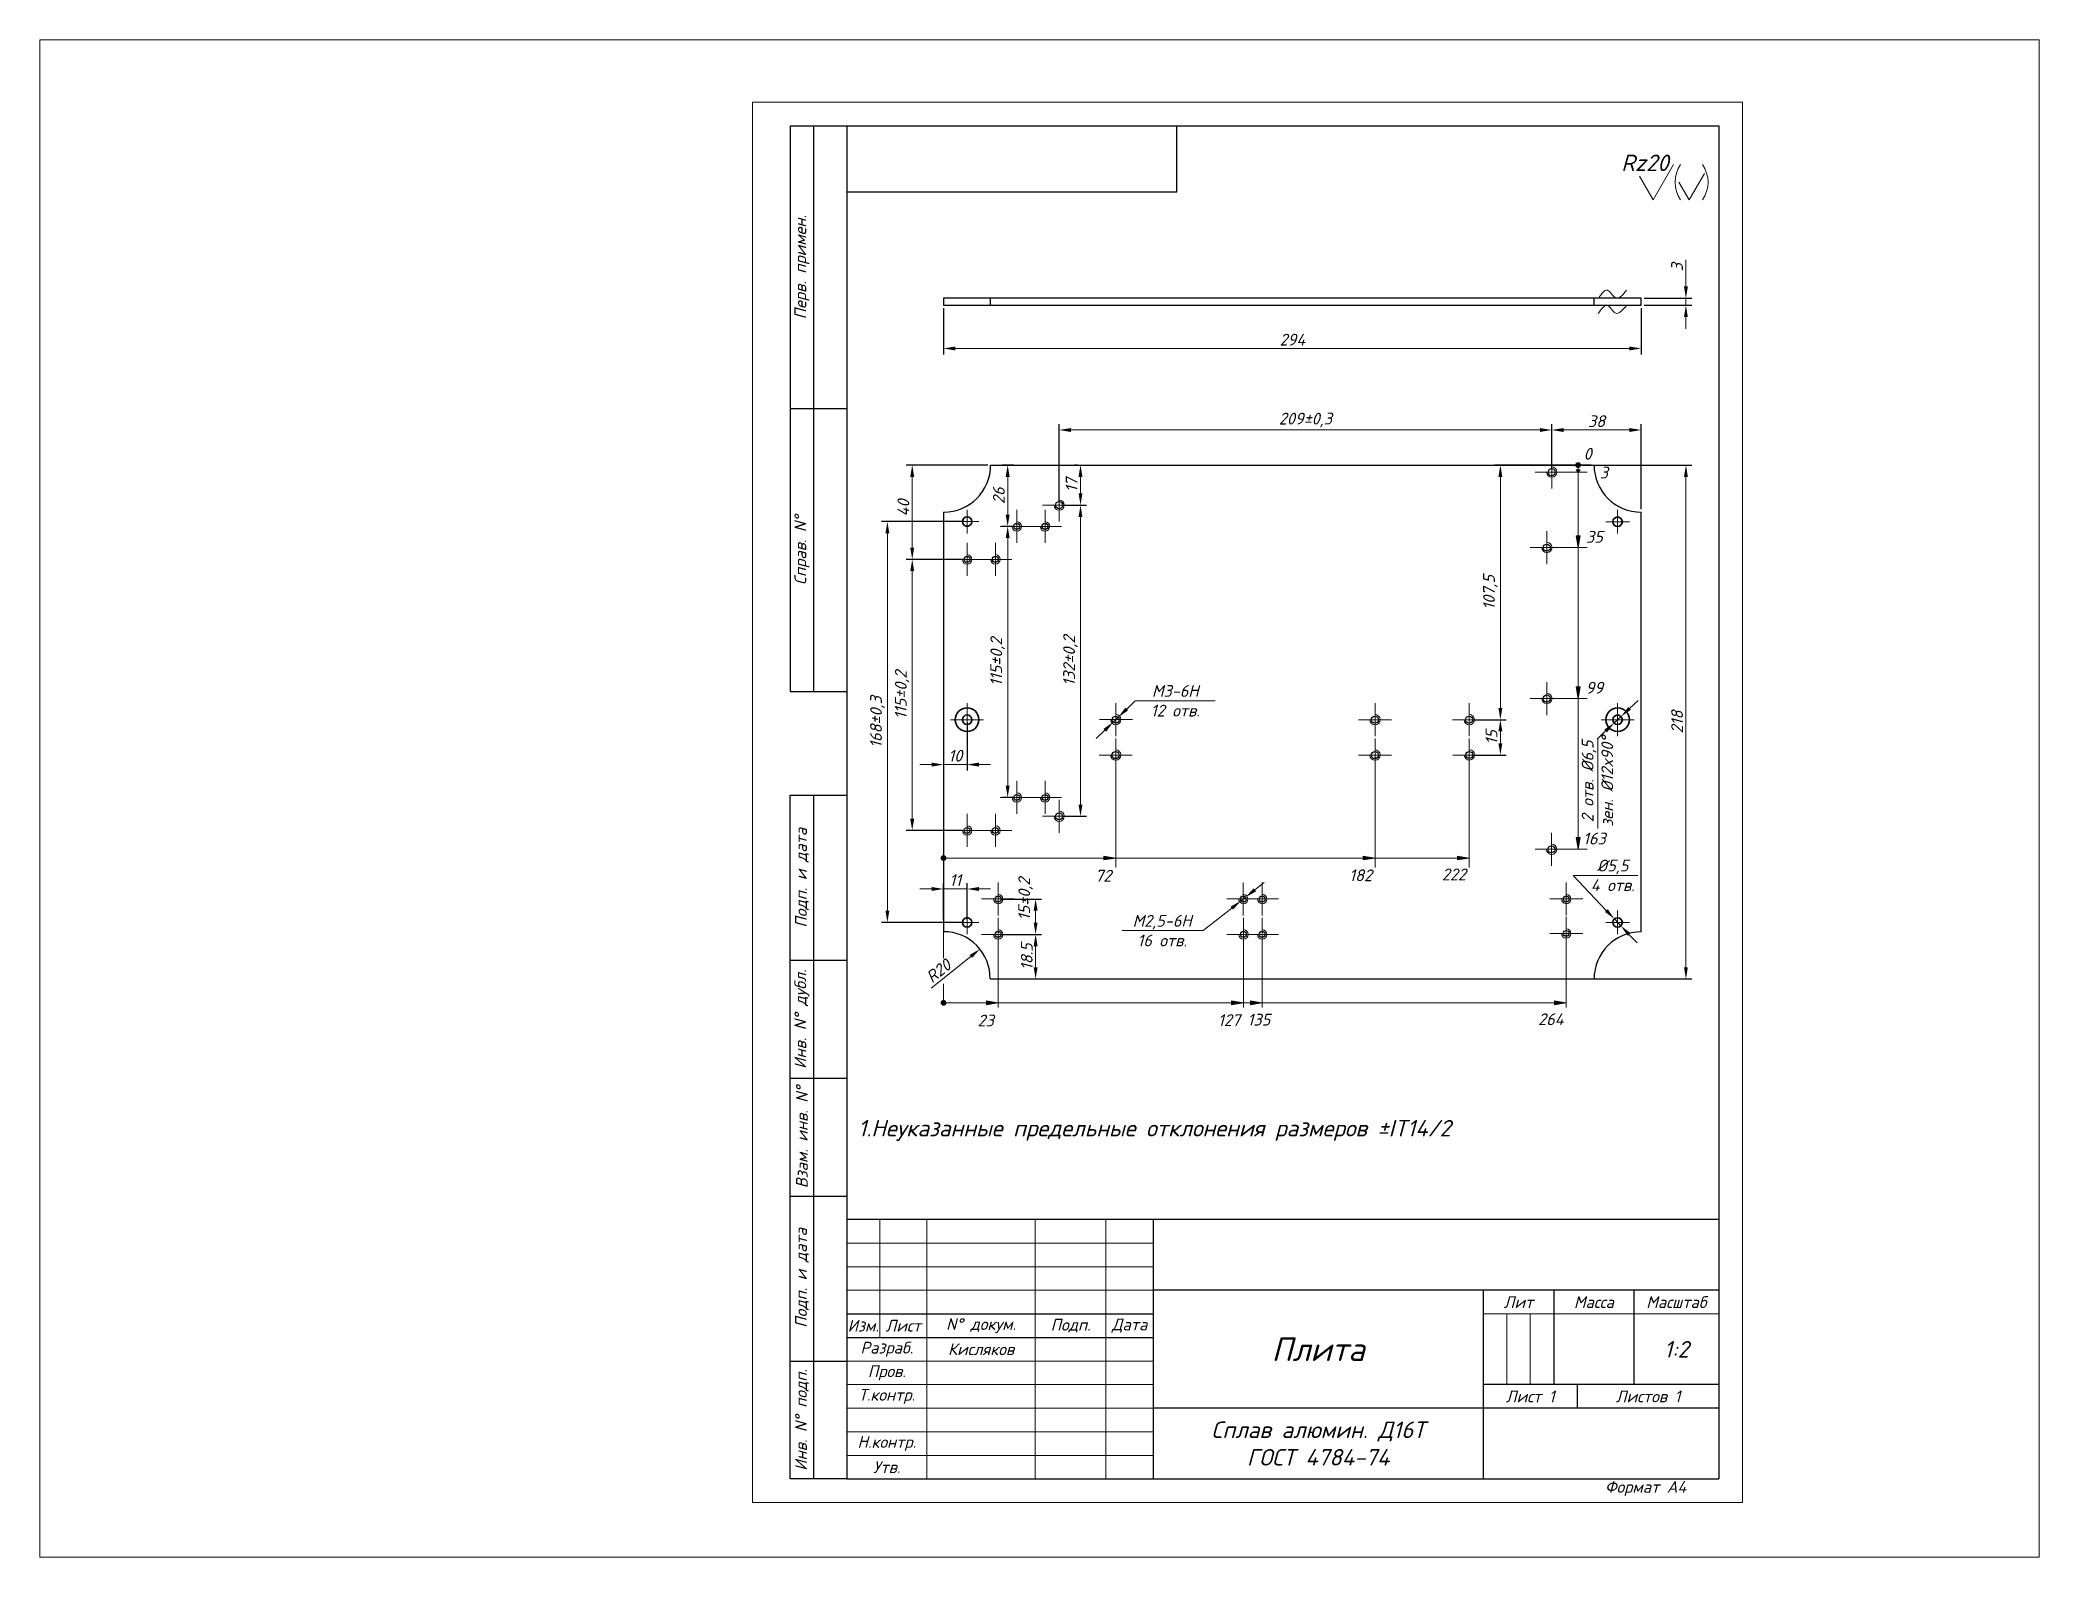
# Paper-space layout 'Layout2' of a CAD drawing. Header units: millimetres. Extents: x 26 to 231, y 20 to 176.
# The model-space entities are those that its viewports show. They can reach past a viewport. Long polylines and large blocks are cut down to what shows.
import ezdxf

# ---------------------------------------------------------------- set-up
doc = ezdxf.new("R2010")
doc.units = ezdxf.units.MM
doc.linetypes.add('CENTER2', pattern=[28.575, 19.05, -3.175, 3.175, -3.175])
doc.linetypes.add('DASHDOT2', pattern=[12.7, 6.35, -3.175, 0, -3.175])
doc.styles.add('Тип А', font='isocpeur.ttf', dxfattribs={"height": 1.8})
doc.styles.add('Тип А Наклон', font='isocpeur.ttf', dxfattribs={"oblique": 15, "height": 2.5})
doc.dimstyles.new('ISO-25', dxfattribs={"dimtxt": 5, "dimasz": 2.5, "dimexe": 1.25, "dimexo": 0.625, "dimtad": 1, "dimtxsty": 'Тип А Наклон', "dimcen": 2.5, "dimadec": 0, "dimazin": 0, "dimtfac": 1, "dimtmove": 0, "dimatfit": 3, "dimfxl": 1, "dimlwd": 15, "dimarcsym": 0})

psp = doc.layouts.new('Layout2')

msp = doc.modelspace()

# ---------------------------------------------------------------- texts
at = {"lineweight": 15, "ltscale": 0.35, "char_height": 3.5, "style": 'Тип А Наклон'}
for s, insert, width, attachment_point in [('Rz20', (338.434, 283.317), 6.54013, 5), ('1.Неуказанные предельные отклонения размеров %%PIT14/2', (171.524, 80.327), 133.75046, 1), ('Сплав алюмин. Д16Т\\PГОСТ 4784-74', (269.102, 11.686), 70, 5)]:
    msp.add_mtext(s, dxfattribs=dict(at, insert=insert, width=width, attachment_point=attachment_point))
at = {"lineweight": 18, "char_height": 2.5, "attachment_point": 5, "rotation": 90, "style": 'Тип А Наклон'}
for s, insert, width in [('{\\fISOCPEUR|b0|i0|c204|p34;Перв. примен.}', (159.602, 261.186), 60), ('{\\fISOCPEUR|b0|i0|c204|p34;Справ.\\fISOCPEUR|b0|i0|c0|p34; N%%D}', (159.602, 201.186), 60), ('{\\fISOCPEUR|b0|i0|c204|p34;Подп. и дата}', (159.602, 131.686), 35), ('{\\fISOCPEUR|b0|i0|c204|p34;Инв. \\fISOCPEUR|b0|i0|c0|p34;N%%D\\fISOCPEUR|b0|i0|c204|p34; дубл.}', (159.602, 101.686), 25), ('{\\fISOCPEUR|b0|i0|c204|p34;Взам. инв. \\fISOCPEUR|b0|i0|c0|p34;N%%D}', (159.602, 76.686), 25), ('{\\fISOCPEUR|b0|i0|c204|p34;Подп. и дата}', (159.602, 46.817), 34.73809), ('{\\fISOCPEUR|b0|i0|c204|p34;Инв. \\fISOCPEUR|b0|i0|c0|p34;N%%D\\fISOCPEUR|b0|i0|c204|p34; подп.}', (159.602, 16.686), 25)]:
    msp.add_mtext(s, dxfattribs=dict(at, insert=insert, width=width))
at = {"ltscale": 0.2, "char_height": 2.5, "width": 3.30305, "attachment_point": 5, "style": 'Тип А Наклон'}
for s, insert in [('0', (326.286, 221.61)), ('3', (329.721, 217.622)), ('35', (327.709, 203.989)), ('99', (327.709, 171.989)), ('163', (327.709, 140.004)), ('72', (223.521, 132.122)), ('182', (278.118, 132.214)), ('222', (297.917, 132.396)), ('23', (198.576, 101.407)), ('127', (250.205, 101.498)), ('135', (256.526, 101.589)), ('264', (318.472, 101.681))]:
    msp.add_mtext(s, dxfattribs=dict(at, insert=insert))
at = {"linetype": 'Continuous', "lineweight": 15, "ltscale": 0.35, "char_height": 2.5, "attachment_point": 5, "style": 'Тип А Наклон'}
for s, insert, width in [('M3-6H\\P12 отв.', (238.797, 169.225), 17), ('%%C5,5\\P4 отв.', (331.597, 132.196), 12.87383), ('M2,5-6H\\P16 отв.', (236.013, 120.478), 17)]:
    msp.add_mtext(s, dxfattribs=dict(at, insert=insert, width=width))
at = {"linetype": 'Continuous', "lineweight": 15, "ltscale": 0.35, "insert": (328.356, 152.13), "char_height": 2.5, "attachment_point": 5, "rotation": 90, "style": 'Тип А Наклон'}
msp.add_mtext('2 отв. %%C6,5\\Pзен. %%C12x90%%D', dxfattribs=at)
at = {"lineweight": 18, "char_height": 2.5, "attachment_point": 5, "style": 'Тип А Наклон'}
for s, insert, width in [('{\\fISOCPEUR|b0|i0|c204|p34;Лит}', (311.602, 41.686), 15), ('{\\fISOCPEUR|b0|i0|c204|p34;Масса}', (327.602, 41.686), 17), ('{\\fISOCPEUR|b0|i0|c204|p34;Масштаб}', (345.102, 41.686), 18), ('{\\fISOCPEUR|b0|i0|c0|p34;N%%D\\fISOCPEUR|b0|i0|c204|p34; докум.}', (197.602, 36.686), 23), ('{\\fISOCPEUR|b0|i0|c204|p34;Дата}', (229.102, 36.686), 10), ('{\\fISOCPEUR|b0|i0|c204|p34;Изм.}', (172.602, 36.686), 7), ('{\\fISOCPEUR|b0|i0|c204|p34;Лист}', (181.102, 36.686), 10), ('{\\fISOCPEUR|b0|i0|c204|p34;Подп}.', (216.602, 36.686), 15), ('{\\fISOCPEUR|b0|i0|c204|p34;Разраб.}', (177.602, 31.686), 17), ('{\\fISOCPEUR|b0|i0|c204|p34;Пров.}', (177.602, 26.686), 17), ('{\\fISOCPEUR|b0|i0|c204|p34;Т}.{\\fISOCPEUR|b0|i0|c204|p34;контр.}', (177.602, 21.686), 17), ('Лист 1', (314.102, 21.686), 20), ('Листов 1', (339.102, 21.686), 30), ('{\\fISOCPEUR|b0|i0|c204|p34;Н.контр.}', (177.602, 11.686), 17), ('{\\fISOCPEUR|b0|i0|c204|p34;Утв.}', (177.602, 6.686), 17), ('{\\fISOCPEUR|b0|i0|c204|p34;Формат А4}', (338.575, 2.162), 31.05491)]:
    msp.add_mtext(s, dxfattribs=dict(at, insert=insert, width=width))
at = {"linetype": 'ByBlock', "lineweight": 15, "ltscale": 0.35, "attachment_point": 5}
for s, insert, char_height, width, style in [('Плита', (269.102, 31.686), 5, 70, 'Тип А Наклон'), ('Кисляков', (197.602, 31.686), 2.5, 23, 'Тип А Наклон'), ('{\\fISOCPEUR|b0|i1|c204|p34;1:2}', (345.102, 31.686), 3.5, 18, 'Тип А')]:
    msp.add_mtext(s, dxfattribs=dict(at, insert=insert, char_height=char_height, width=width, style=style))

# ---------------------------------------------------------------- blocks, each defined once
blk = doc.blocks.new('*D8')
at = {"color": 0, "linetype": 'Continuous', "lineweight": -2, "ltscale": 0.35}
for p, q in [((189.64, 252.48), (189.64, 242.7)), ((337.64, 252.48), (337.64, 242.7))]:
    blk.add_line(p, q, dxfattribs=at)
at = {"color": 0, "linetype": 'Continuous', "lineweight": 15, "ltscale": 0.35}
blk.add_line((192.14, 243.95), (335.14, 243.95), dxfattribs=at)
for points in [[(192.14, 244.36), (192.14, 243.53), (189.64, 243.95)], [(335.14, 244.36), (335.14, 243.53), (337.64, 243.95)]]:
    blk.add_solid(points, dxfattribs=at)
at = {"layer": 'Defpoints', "color": 0, "linetype": 'Continuous', "lineweight": 15, "ltscale": 0.35}
for p in [(189.64, 253.1), (337.64, 253.1), (337.64, 243.95)]:
    blk.add_point(p, dxfattribs=at)
at = {"color": 0, "linetype": 'Continuous', "lineweight": 15, "ltscale": 0.35, "insert": (263.64, 245.82), "char_height": 2.5, "attachment_point": 5, "style": 'Тип А Наклон'}
blk.add_mtext('294', dxfattribs=at)
blk = doc.blocks.new('*D9')
at = {"color": 0, "linetype": 'Continuous', "lineweight": 15, "ltscale": 0.35}
for p, q in [((347.12, 257.1), (347.12, 262.77)), ((347.12, 253.1), (347.12, 254.6)), ((347.12, 250.6), (347.12, 248.1))]:
    blk.add_line(p, q, dxfattribs=at)
at = {"color": 0, "linetype": 'Continuous', "lineweight": -2, "ltscale": 0.35}
for p, q in [((338.27, 254.6), (348.37, 254.6)), ((338.27, 253.1), (348.37, 253.1))]:
    blk.add_line(p, q, dxfattribs=at)
at = {"color": 0, "linetype": 'Continuous', "lineweight": 15, "ltscale": 0.35}
for points in [[(346.71, 257.1), (347.54, 257.1), (347.12, 254.6)], [(346.71, 250.6), (347.54, 250.6), (347.12, 253.1)]]:
    blk.add_solid(points, dxfattribs=at)
at = {"layer": 'Defpoints', "color": 0, "linetype": 'Continuous', "lineweight": 15, "ltscale": 0.35}
for p in [(337.64, 254.6), (347.12, 254.6), (337.64, 253.1)]:
    blk.add_point(p, dxfattribs=at)
at = {"color": 0, "linetype": 'Continuous', "lineweight": 15, "ltscale": 0.35, "insert": (345.25, 261.19), "char_height": 2.5, "attachment_point": 5, "rotation": 90, "style": 'Тип А Наклон'}
blk.add_mtext('3', dxfattribs=at)
blk = doc.blocks.new('*D10')
at = {"color": 0, "linetype": 'Continuous', "lineweight": -2, "ltscale": 0.35}
for p, q in [((194.02, 207.22), (176.48, 207.22)), ((194.02, 122.23), (176.48, 122.23))]:
    blk.add_line(p, q, dxfattribs=at)
at = {"color": 0, "linetype": 'Continuous', "lineweight": 15, "ltscale": 0.35}
blk.add_line((177.73, 204.72), (177.73, 124.73), dxfattribs=at)
for points in [[(177.32, 204.72), (178.15, 204.72), (177.73, 207.22)], [(177.32, 124.73), (178.15, 124.73), (177.73, 122.23)]]:
    blk.add_solid(points, dxfattribs=at)
at = {"layer": 'Defpoints', "color": 0, "linetype": 'Continuous', "lineweight": 15, "ltscale": 0.35}
for p in [(194.64, 207.22), (177.73, 122.23), (194.64, 122.23)]:
    blk.add_point(p, dxfattribs=at)
at = {"color": 0, "linetype": 'Continuous', "lineweight": 15, "ltscale": 0.35, "insert": (175.61, 164.72), "char_height": 2.5, "attachment_point": 5, "rotation": 90, "style": 'Тип А Наклон'}
blk.add_mtext('168%%p0,3', dxfattribs=at)
blk = doc.blocks.new('*D11')
at = {"color": 0, "linetype": 'Continuous', "lineweight": -2, "ltscale": 0.35}
for p, q in [((189.64, 164.59), (189.64, 154.44)), ((194.64, 164.59), (194.64, 154.44))]:
    blk.add_line(p, q, dxfattribs=at)
at = {"color": 0, "linetype": 'Continuous', "lineweight": 15, "ltscale": 0.35}
for p, q in [((187.14, 155.69), (184.64, 155.69)), ((194.64, 155.69), (189.64, 155.69)), ((197.14, 155.69), (199.64, 155.69))]:
    blk.add_line(p, q, dxfattribs=at)
for points in [[(187.14, 156.11), (187.14, 155.27), (189.64, 155.69)], [(197.14, 156.11), (197.14, 155.27), (194.64, 155.69)]]:
    blk.add_solid(points, dxfattribs=at)
at = {"layer": 'Defpoints', "color": 0, "linetype": 'Continuous', "lineweight": 15, "ltscale": 0.35}
for p in [(189.64, 165.22), (194.64, 165.22), (189.64, 155.69)]:
    blk.add_point(p, dxfattribs=at)
at = {"color": 0, "linetype": 'Continuous', "lineweight": 15, "ltscale": 0.35, "insert": (192.14, 157.57), "char_height": 2.5, "attachment_point": 5, "style": 'Тип А Наклон'}
blk.add_mtext('10', dxfattribs=at)
blk = doc.blocks.new('*D12')
at = {"color": 0, "linetype": 'Continuous', "lineweight": -2, "ltscale": 0.35}
for p, q in [((194.02, 199.22), (181.75, 199.22)), ((194.02, 141.72), (181.75, 141.72))]:
    blk.add_line(p, q, dxfattribs=at)
at = {"color": 0, "linetype": 'Continuous', "lineweight": 15, "ltscale": 0.35}
blk.add_line((183, 196.72), (183, 144.22), dxfattribs=at)
for points in [[(182.58, 196.72), (183.42, 196.72), (183, 199.22)], [(182.58, 144.22), (183.42, 144.22), (183, 141.72)]]:
    blk.add_solid(points, dxfattribs=at)
at = {"layer": 'Defpoints', "color": 0, "linetype": 'Continuous', "lineweight": 15, "ltscale": 0.35}
for p in [(194.64, 199.22), (183, 141.72), (194.64, 141.72)]:
    blk.add_point(p, dxfattribs=at)
at = {"color": 0, "linetype": 'Continuous', "lineweight": 15, "ltscale": 0.35, "insert": (180.87, 170.47), "char_height": 2.5, "attachment_point": 5, "rotation": 90, "style": 'Тип А Наклон'}
blk.add_mtext('115%%p0,2', dxfattribs=at)
blk = doc.blocks.new('*D13')
at = {"color": 0, "linetype": 'Continuous', "lineweight": -2, "ltscale": 0.35}
for p, q in [((199.02, 219.22), (181.75, 219.22)), ((194.02, 199.22), (181.75, 199.22))]:
    blk.add_line(p, q, dxfattribs=at)
at = {"color": 0, "linetype": 'Continuous', "lineweight": 15, "ltscale": 0.35}
blk.add_line((183, 201.72), (183, 216.72), dxfattribs=at)
for points in [[(182.58, 216.72), (183.42, 216.72), (183, 219.22)], [(182.58, 201.72), (183.42, 201.72), (183, 199.22)]]:
    blk.add_solid(points, dxfattribs=at)
at = {"layer": 'Defpoints', "color": 0, "linetype": 'Continuous', "lineweight": 15, "ltscale": 0.35}
for p in [(183, 219.22), (199.64, 219.22), (194.64, 199.22)]:
    blk.add_point(p, dxfattribs=at)
at = {"color": 0, "linetype": 'Continuous', "lineweight": 15, "ltscale": 0.35, "insert": (181.12, 210.13), "char_height": 2.5, "attachment_point": 5, "rotation": 90, "style": 'Тип А Наклон'}
blk.add_mtext('40', dxfattribs=at)
blk = doc.blocks.new('*D14')
at = {"color": 0, "linetype": 'Continuous', "lineweight": -2, "ltscale": 0.35}
for p, q in [((204.55, 219.22), (202, 219.22)), ((204.55, 206.22), (202, 206.22))]:
    blk.add_line(p, q, dxfattribs=at)
at = {"color": 0, "linetype": 'Continuous', "lineweight": 15, "ltscale": 0.35}
blk.add_line((203.25, 208.72), (203.25, 216.72), dxfattribs=at)
for points in [[(202.83, 216.72), (203.66, 216.72), (203.25, 219.22)], [(202.83, 208.72), (203.66, 208.72), (203.25, 206.22)]]:
    blk.add_solid(points, dxfattribs=at)
at = {"layer": 'Defpoints', "color": 0, "linetype": 'Continuous', "lineweight": 15, "ltscale": 0.35}
for p in [(203.25, 219.22), (205.17, 219.22), (205.17, 206.22)]:
    blk.add_point(p, dxfattribs=at)
at = {"color": 0, "linetype": 'Continuous', "lineweight": 15, "ltscale": 0.35, "insert": (201.37, 212.72), "char_height": 2.5, "attachment_point": 5, "rotation": 90, "style": 'Тип А Наклон'}
blk.add_mtext('26', dxfattribs=at)
blk = doc.blocks.new('*D15')
at = {"color": 0, "linetype": 'Continuous', "lineweight": -2, "ltscale": 0.35}
for p, q in [((204.55, 206.22), (202, 206.22)), ((204.55, 148.72), (202, 148.72))]:
    blk.add_line(p, q, dxfattribs=at)
at = {"color": 0, "linetype": 'Continuous', "lineweight": 15, "ltscale": 0.35}
blk.add_line((203.25, 203.72), (203.25, 151.22), dxfattribs=at)
for points in [[(202.83, 203.72), (203.66, 203.72), (203.25, 206.22)], [(202.83, 151.22), (203.66, 151.22), (203.25, 148.72)]]:
    blk.add_solid(points, dxfattribs=at)
at = {"layer": 'Defpoints', "color": 0, "linetype": 'Continuous', "lineweight": 15, "ltscale": 0.35}
for p in [(205.17, 206.22), (203.25, 148.72), (205.17, 148.72)]:
    blk.add_point(p, dxfattribs=at)
at = {"color": 0, "linetype": 'Continuous', "lineweight": 15, "ltscale": 0.35, "insert": (201.12, 177.47), "char_height": 2.5, "attachment_point": 5, "rotation": 90, "style": 'Тип А Наклон'}
blk.add_mtext('115%%p0,2', dxfattribs=at)
blk = doc.blocks.new('*D16')
at = {"color": 0, "linetype": 'Continuous', "lineweight": -2, "ltscale": 0.35}
for p, q in [((218.07, 219.22), (217.45, 219.22)), ((214.8, 210.72), (219.95, 210.72))]:
    blk.add_line(p, q, dxfattribs=at)
at = {"color": 0, "linetype": 'Continuous', "lineweight": 15, "ltscale": 0.35}
blk.add_line((218.7, 213.22), (218.7, 216.72), dxfattribs=at)
for points in [[(218.28, 216.72), (219.11, 216.72), (218.7, 219.22)], [(218.28, 213.22), (219.11, 213.22), (218.7, 210.72)]]:
    blk.add_solid(points, dxfattribs=at)
at = {"layer": 'Defpoints', "color": 0, "linetype": 'Continuous', "lineweight": 15, "ltscale": 0.35}
for p in [(218.7, 219.22), (218.7, 219.22), (214.17, 210.72)]:
    blk.add_point(p, dxfattribs=at)
at = {"color": 0, "linetype": 'Continuous', "lineweight": 15, "ltscale": 0.35, "insert": (216.82, 214.97), "char_height": 2.5, "attachment_point": 5, "rotation": 90, "style": 'Тип А Наклон'}
blk.add_mtext('17', dxfattribs=at)
blk = doc.blocks.new('*D17')
at = {"color": 0, "linetype": 'Continuous', "lineweight": -2, "ltscale": 0.35}
for p, q in [((214.8, 210.72), (219.95, 210.72)), ((214.8, 144.72), (219.95, 144.72))]:
    blk.add_line(p, q, dxfattribs=at)
at = {"color": 0, "linetype": 'Continuous', "lineweight": 15, "ltscale": 0.35}
blk.add_line((218.7, 147.22), (218.7, 208.22), dxfattribs=at)
for points in [[(218.28, 208.22), (219.11, 208.22), (218.7, 210.72)], [(218.28, 147.22), (219.11, 147.22), (218.7, 144.72)]]:
    blk.add_solid(points, dxfattribs=at)
at = {"layer": 'Defpoints', "color": 0, "linetype": 'Continuous', "lineweight": 15, "ltscale": 0.35}
for p in [(214.17, 210.72), (218.7, 210.72), (214.17, 144.72)]:
    blk.add_point(p, dxfattribs=at)
at = {"color": 0, "linetype": 'Continuous', "lineweight": 15, "ltscale": 0.35, "insert": (216.57, 177.72), "char_height": 2.5, "attachment_point": 5, "rotation": 90, "style": 'Тип А Наклон'}
blk.add_mtext('132%%p0,2', dxfattribs=at)
blk = doc.blocks.new('*D18')
at = {"color": 0, "linetype": 'Continuous', "lineweight": -2, "ltscale": 0.35}
for p, q in [((301.8, 165.22), (309.02, 165.22)), ((301.8, 157.72), (309.02, 157.72))]:
    blk.add_line(p, q, dxfattribs=at)
at = {"color": 0, "linetype": 'Continuous', "lineweight": 15, "ltscale": 0.35}
blk.add_line((307.77, 160.22), (307.77, 162.72), dxfattribs=at)
for points in [[(307.35, 162.72), (308.19, 162.72), (307.77, 165.22)], [(307.35, 160.22), (308.19, 160.22), (307.77, 157.72)]]:
    blk.add_solid(points, dxfattribs=at)
at = {"layer": 'Defpoints', "color": 0, "linetype": 'Continuous', "lineweight": 15, "ltscale": 0.35}
for p in [(301.17, 165.22), (307.77, 165.22), (301.17, 157.72)]:
    blk.add_point(p, dxfattribs=at)
at = {"color": 0, "linetype": 'Continuous', "lineweight": 15, "ltscale": 0.35, "insert": (305.89, 161.47), "char_height": 2.5, "attachment_point": 5, "rotation": 90, "style": 'Тип А Наклон'}
blk.add_mtext('15', dxfattribs=at)
blk = doc.blocks.new('*D19')
at = {"color": 0, "linetype": 'Continuous', "lineweight": -2, "ltscale": 0.35}
for p, q in [((327.02, 219.22), (306.52, 219.22)), ((301.8, 165.22), (309.02, 165.22))]:
    blk.add_line(p, q, dxfattribs=at)
at = {"color": 0, "linetype": 'Continuous', "lineweight": 15, "ltscale": 0.35}
blk.add_line((307.77, 167.72), (307.77, 216.72), dxfattribs=at)
for points in [[(307.35, 216.72), (308.19, 216.72), (307.77, 219.22)], [(307.35, 167.72), (308.19, 167.72), (307.77, 165.22)]]:
    blk.add_solid(points, dxfattribs=at)
at = {"layer": 'Defpoints', "color": 0, "linetype": 'Continuous', "lineweight": 15, "ltscale": 0.35}
for p in [(307.77, 219.22), (327.64, 219.22), (301.17, 165.22)]:
    blk.add_point(p, dxfattribs=at)
at = {"color": 0, "linetype": 'Continuous', "lineweight": 15, "ltscale": 0.35, "insert": (305.64, 192.22), "char_height": 2.5, "attachment_point": 5, "rotation": 90, "style": 'Тип А Наклон'}
blk.add_mtext('107,5', dxfattribs=at)
blk = doc.blocks.new('*D20')
at = {"color": 0, "linetype": 'Continuous', "lineweight": -2, "ltscale": 0.35}
for p, q in [((214.17, 211.34), (214.17, 227.91)), ((318.67, 218.36), (318.67, 227.91))]:
    blk.add_line(p, q, dxfattribs=at)
at = {"color": 0, "linetype": 'Continuous', "lineweight": 15, "ltscale": 0.35}
blk.add_line((316.17, 226.66), (216.67, 226.66), dxfattribs=at)
for points in [[(216.67, 227.07), (216.67, 226.24), (214.17, 226.66)], [(316.17, 227.07), (316.17, 226.24), (318.67, 226.66)]]:
    blk.add_solid(points, dxfattribs=at)
at = {"layer": 'Defpoints', "color": 0, "linetype": 'Continuous', "lineweight": 15, "ltscale": 0.35}
for p in [(214.17, 226.66), (318.67, 217.73), (214.17, 210.72)]:
    blk.add_point(p, dxfattribs=at)
at = {"color": 0, "linetype": 'Continuous', "lineweight": 15, "ltscale": 0.35, "insert": (266.42, 228.78), "char_height": 2.5, "attachment_point": 5, "style": 'Тип А Наклон'}
blk.add_mtext('209%%p0,3', dxfattribs=at)
blk = doc.blocks.new('*D21')
at = {"color": 0, "linetype": 'Continuous', "lineweight": -2, "ltscale": 0.35}
for p, q in [((318.67, 218.36), (318.67, 227.91)), ((337.64, 209.84), (337.64, 227.91))]:
    blk.add_line(p, q, dxfattribs=at)
at = {"color": 0, "linetype": 'Continuous', "lineweight": 15, "ltscale": 0.35}
blk.add_line((321.17, 226.66), (335.14, 226.66), dxfattribs=at)
for points in [[(321.17, 227.07), (321.17, 226.24), (318.67, 226.66)], [(335.14, 227.07), (335.14, 226.24), (337.64, 226.66)]]:
    blk.add_solid(points, dxfattribs=at)
at = {"layer": 'Defpoints', "color": 0, "linetype": 'Continuous', "lineweight": 15, "ltscale": 0.35}
for p in [(337.64, 226.66), (318.67, 217.73), (337.64, 209.22)]:
    blk.add_point(p, dxfattribs=at)
at = {"color": 0, "linetype": 'Continuous', "lineweight": 15, "ltscale": 0.35, "insert": (328.16, 228.53), "char_height": 2.5, "attachment_point": 5, "style": 'Тип А Наклон'}
blk.add_mtext('38', dxfattribs=at)
blk = doc.blocks.new('*D22')
at = {"color": 0, "linetype": 'Continuous', "lineweight": -2, "ltscale": 0.35}
for p, q in [((327.64, 219.22), (348.38, 219.22)), ((327.64, 110.22), (348.38, 110.22))]:
    blk.add_line(p, q, dxfattribs=at)
at = {"color": 0, "linetype": 'Continuous', "lineweight": 15, "ltscale": 0.35}
blk.add_line((347.13, 216.72), (347.13, 112.72), dxfattribs=at)
for points in [[(346.71, 216.72), (347.54, 216.72), (347.13, 219.22)], [(346.71, 112.72), (347.54, 112.72), (347.13, 110.22)]]:
    blk.add_solid(points, dxfattribs=at)
at = {"layer": 'Defpoints', "color": 0, "linetype": 'Continuous', "lineweight": 15, "ltscale": 0.35}
for p in [(327.02, 219.22), (327.02, 110.22), (347.13, 110.22)]:
    blk.add_point(p, dxfattribs=at)
at = {"color": 0, "linetype": 'Continuous', "lineweight": 15, "ltscale": 0.35, "insert": (345.25, 164.72), "char_height": 2.5, "attachment_point": 5, "rotation": 90, "style": 'Тип А Наклон'}
blk.add_mtext('218', dxfattribs=at)
blk = doc.blocks.new('*D23')
at = {"color": 0, "linetype": 'Continuous', "lineweight": 15, "ltscale": 0.35}
for p, q in [((187.14, 129.31), (184.64, 129.31)), ((194.64, 129.31), (189.64, 129.31)), ((197.14, 129.31), (199.64, 129.31))]:
    blk.add_line(p, q, dxfattribs=at)
at = {"color": 0, "linetype": 'Continuous', "lineweight": -2, "ltscale": 0.35}
for p, q in [((189.64, 122.85), (189.64, 130.56)), ((194.64, 122.85), (194.64, 130.56))]:
    blk.add_line(p, q, dxfattribs=at)
at = {"color": 0, "linetype": 'Continuous', "lineweight": 15, "ltscale": 0.35}
for points in [[(187.14, 129.73), (187.14, 128.9), (189.64, 129.31)], [(197.14, 129.73), (197.14, 128.9), (194.64, 129.31)]]:
    blk.add_solid(points, dxfattribs=at)
at = {"layer": 'Defpoints', "color": 0, "linetype": 'Continuous', "lineweight": 15, "ltscale": 0.35}
for p in [(189.64, 129.31), (189.64, 122.23), (194.64, 122.23)]:
    blk.add_point(p, dxfattribs=at)
at = {"color": 0, "linetype": 'Continuous', "lineweight": 15, "ltscale": 0.35, "insert": (192.14, 131.19), "char_height": 2.5, "attachment_point": 5, "style": 'Тип А Наклон'}
blk.add_mtext('11', dxfattribs=at)
blk = doc.blocks.new('*D24')
at = {"color": 0, "linetype": 'Continuous', "lineweight": -2, "ltscale": 0.35}
for p, q in [((201.85, 119.68), (210.42, 119.68)), ((201.85, 110.22), (210.42, 110.22))]:
    blk.add_line(p, q, dxfattribs=at)
at = {"color": 0, "linetype": 'Continuous', "lineweight": 15, "ltscale": 0.35}
blk.add_line((209.17, 117.18), (209.17, 112.72), dxfattribs=at)
for points in [[(208.76, 117.18), (209.59, 117.18), (209.17, 119.68)], [(208.76, 112.72), (209.59, 112.72), (209.17, 110.22)]]:
    blk.add_solid(points, dxfattribs=at)
at = {"layer": 'Defpoints', "color": 0, "linetype": 'Continuous', "lineweight": 15, "ltscale": 0.35}
for p in [(201.23, 119.68), (201.23, 110.22), (209.17, 110.22)]:
    blk.add_point(p, dxfattribs=at)
at = {"color": 0, "linetype": 'Continuous', "lineweight": 15, "ltscale": 0.35, "insert": (207.3, 114.95), "char_height": 2.5, "attachment_point": 5, "rotation": 90, "style": 'Тип А Наклон'}
blk.add_mtext('18.5', dxfattribs=at)
blk = doc.blocks.new('*D25')
at = {"color": 0, "linetype": 'Continuous', "lineweight": -2, "ltscale": 0.35}
for p, q in [((201.85, 127.18), (210.42, 127.18)), ((201.85, 119.68), (210.42, 119.68))]:
    blk.add_line(p, q, dxfattribs=at)
at = {"color": 0, "linetype": 'Continuous', "lineweight": 15, "ltscale": 0.35}
blk.add_line((209.17, 122.18), (209.17, 124.68), dxfattribs=at)
for points in [[(208.76, 124.68), (209.59, 124.68), (209.17, 127.18)], [(208.76, 122.18), (209.59, 122.18), (209.17, 119.68)]]:
    blk.add_solid(points, dxfattribs=at)
at = {"layer": 'Defpoints', "color": 0, "linetype": 'Continuous', "lineweight": 15, "ltscale": 0.35}
for p in [(201.23, 127.18), (209.17, 127.18), (201.23, 119.68)]:
    blk.add_point(p, dxfattribs=at)
at = {"color": 0, "linetype": 'Continuous', "lineweight": 15, "ltscale": 0.35, "insert": (207.05, 127.18), "char_height": 2.5, "attachment_point": 5, "rotation": 90, "style": 'Тип А Наклон'}
blk.add_mtext('15%%p0,2', dxfattribs=at)
blk = doc.blocks.new('*D26')
at = {"color": 0, "linetype": 'Continuous', "lineweight": 15, "ltscale": 0.35}
blk.add_line((187.04, 108.28), (195.42, 114.99), dxfattribs=at)
blk.add_solid([(195.16, 115.32), (195.68, 114.67), (197.37, 116.56)], dxfattribs=at)
at = {"layer": 'Defpoints', "color": 0, "linetype": 'Continuous', "lineweight": 15, "ltscale": 0.35}
for p in [(197.37, 116.56), (189.73, 110.43)]:
    blk.add_point(p, dxfattribs=at)
at = {"color": 0, "linetype": 'Continuous', "lineweight": 15, "ltscale": 0.35, "insert": (188.57, 111.91), "char_height": 2.5, "attachment_point": 5, "rotation": 38.6896, "style": 'Тип А Наклон'}
blk.add_mtext('R20', dxfattribs=at)
blk = doc.blocks.new('*D27')
at = {"color": 0, "linetype": 'Continuous', "lineweight": 15, "ltscale": 0.35}
for p, q in [((225.63, 164.7), (226.71, 165.74)), ((230.3, 169.23), (228.5, 167.48)), ((223.84, 162.96), (222.05, 161.21))]:
    blk.add_line(p, q, dxfattribs=at)
for points in [[(228.21, 167.78), (228.79, 167.18), (226.71, 165.74)], [(223.55, 163.25), (224.13, 162.66), (225.63, 164.7)]]:
    blk.add_solid(points, dxfattribs=at)
at = {"layer": 'Defpoints', "color": 0, "linetype": 'Continuous', "lineweight": 15, "ltscale": 0.35}
for p in [(226.71, 165.74), (225.63, 164.7)]:
    blk.add_point(p, dxfattribs=at)
blk = doc.blocks.new('*D28')
at = {"color": 0, "linetype": 'Continuous', "lineweight": 15, "ltscale": 0.35}
for p, q in [((253.72, 127.57), (252.74, 126.8)), ((255.68, 129.12), (257.64, 130.68)), ((244.75, 120.48), (250.78, 125.24))]:
    blk.add_line(p, q, dxfattribs=at)
for points in [[(255.42, 129.45), (255.94, 128.8), (253.72, 127.57)], [(250.52, 125.57), (251.03, 124.92), (252.74, 126.8)]]:
    blk.add_solid(points, dxfattribs=at)
at = {"layer": 'Defpoints', "color": 0, "linetype": 'Continuous', "lineweight": 15, "ltscale": 0.35}
for p in [(253.72, 127.57), (252.74, 126.8)]:
    blk.add_point(p, dxfattribs=at)
blk = doc.blocks.new('*D29')
at = {"color": 0, "linetype": 'Continuous', "lineweight": 15, "ltscale": 0.35}
for p, q in [((323.19, 132.2), (330.23, 124.76)), ((333.33, 121.49), (331.95, 122.95)), ((335.05, 119.68), (336.77, 117.86))]:
    blk.add_line(p, q, dxfattribs=at)
for points in [[(330.54, 125.05), (329.93, 124.47), (331.95, 122.95)], [(335.35, 119.97), (334.75, 119.39), (333.33, 121.49)]]:
    blk.add_solid(points, dxfattribs=at)
at = {"layer": 'Defpoints', "color": 0, "linetype": 'Continuous', "lineweight": 15, "ltscale": 0.35}
for p in [(331.95, 122.95), (333.33, 121.49)]:
    blk.add_point(p, dxfattribs=at)
blk = doc.blocks.new('*D30')
at = {"color": 0, "linetype": 'Continuous', "lineweight": 15, "ltscale": 0.35}
for p, q in [((333.37, 165.9), (331.91, 164.53)), ((335.19, 167.61), (337.01, 169.32)), ((328.27, 161.1), (330.09, 162.82))]:
    blk.add_line(p, q, dxfattribs=at)
for points in [[(334.9, 167.91), (335.48, 167.31), (333.37, 165.9)], [(329.8, 163.12), (330.38, 162.51), (331.91, 164.53)]]:
    blk.add_solid(points, dxfattribs=at)
at = {"layer": 'Defpoints', "color": 0, "linetype": 'Continuous', "lineweight": 15, "ltscale": 0.35}
for p in [(333.37, 165.9), (331.91, 164.53)]:
    blk.add_point(p, dxfattribs=at)

# ---------------------------------------------------------------- dimensions: what is measured, and where the dimension line sits
at = {"linetype": 'Continuous', "lineweight": 15, "ltscale": 0.35}
for base, p1, p2, text, picture, middle in [((347.123, 254.603), (337.64, 253.103), (337.64, 254.603), '3', '*D9', (345.248, 261.188)), ((203.245, 219.22), (205.171, 206.22), (205.171, 219.22), '26', '*D14', (201.37, 212.72)), ((218.697, 219.22), (214.171, 210.72), (218.697, 219.22), '17', '*D16', (216.822, 214.97)), ((307.769, 219.22), (301.171, 165.22), (327.64, 219.22), '107,5', '*D19', (305.644, 192.22)), ((347.125, 110.22), (327.015, 219.22), (327.015, 110.22), '218', '*D22', (345.25, 164.72)), ((218.697, 210.72), (214.171, 144.72), (214.171, 210.72), '132%%p0,2', '*D17', (216.572, 177.72)), ((203.245, 148.72), (205.171, 206.22), (205.171, 148.72), '115%%p0,2', '*D15', (201.12, 177.47)), ((307.769, 165.22), (301.171, 157.72), (301.171, 165.22), '15', '*D18', (305.894, 161.47)), ((209.174, 110.22), (201.226, 119.685), (201.226, 110.22), '18.5', '*D24', (207.299, 114.952))]:
    dim = msp.add_linear_dim(base=base, p1=p1, p2=p2, angle=90, text=text, dimstyle='ISO-25', dxfattribs=at)
    dim.commit()
    dim.dimension.update_dxf_attribs({"geometry": picture, "text_midpoint": middle})
for base, p1, p2, text, picture, middle in [((337.64, 243.945), (189.64, 253.103), (337.64, 253.103), '294', '*D8', (263.64, 245.82)), ((214.171, 226.658), (318.671, 217.735), (214.171, 210.72), '209%%p0,3', '*D20', (266.421, 228.783)), ((337.64, 226.658), (318.671, 217.735), (337.64, 209.22), '38', '*D21', (328.156, 228.533)), ((189.64, 155.691), (194.64, 165.22), (189.64, 165.22), '10', '*D11', (192.14, 157.566)), ((189.64, 129.313), (194.64, 122.226), (189.64, 122.226), '11', '*D23', (192.14, 131.188))]:
    dim = msp.add_linear_dim(base=base, p1=p1, p2=p2, text=text, dimstyle='ISO-25', dxfattribs=at)
    dim.commit()
    dim.dimension.update_dxf_attribs({"geometry": picture, "text_midpoint": middle})
for base, p1, p2, text, picture, middle in [((183, 219.22), (194.64, 199.22), (199.64, 219.22), '40', '*D13', (183, 210.134)), ((177.732, 122.226), (194.64, 207.22), (194.64, 122.226), '168%%p0,3', '*D10', (177.732, 164.723)), ((183, 141.72), (194.64, 199.22), (194.64, 141.72), '115%%p0,2', '*D12', (183, 170.47)), ((209.174, 127.185), (201.226, 119.685), (201.226, 127.185), '15%%p0,2', '*D25', (209.174, 127.185))]:
    dim = msp.add_linear_dim(base=base, p1=p1, p2=p2, angle=90, text=text, dimstyle='ISO-25', dxfattribs=at)
    dim.commit()
    dim.dimension.update_dxf_attribs({"geometry": picture, "text_midpoint": middle, "dimtype": 160})
for p1, p2, picture, middle in [((225.633, 164.697), (226.709, 165.742), '*D27', (230.297, 169.225)), ((333.369, 165.898), (331.912, 164.528), '*D30', (328.269, 161.103))]:
    dim = msp.add_diameter_dim_2p(p1=p1, p2=p2, text=' ', dimstyle='ISO-25', dxfattribs=at)
    dim.commit()
    dim.dimension.update_dxf_attribs({"geometry": picture, "text_midpoint": middle})
for p1, p2, picture, middle in [((333.328, 121.494), (331.952, 122.946), '*D29', (323.186, 132.196)), ((253.716, 127.572), (252.736, 126.797), '*D28', (244.754, 120.478))]:
    dim = msp.add_diameter_dim_2p(p1=p1, p2=p2, text=' ', dimstyle='ISO-25', dxfattribs=at)
    dim.commit()
    dim.dimension.update_dxf_attribs({"geometry": picture, "text_midpoint": middle, "dimtype": 163})
dim = msp.add_radius_dim(center=(189.726, 110.435), mpoint=(197.369, 116.556), text='R20', dimstyle='ISO-25', dxfattribs=at)
dim.commit()
dim.dimension.update_dxf_attribs({"geometry": '*D26', "text_midpoint": (189.742, 110.447), "dimtype": 164})

# ---------------------------------------------------------------- hatches: boundary and pattern name
at = {"linetype": 'DASHDOT2', "lineweight": 15, "ltscale": 0.35}
for points in [[(324.754, 219.22, 1), (323.754, 219.22, 1)], [(323.754, 219.22, 1), (324.754, 219.22, 1)], [(323.754, 219.22, 1), (324.754, 219.22, 1)], [(323.754, 219.22, 1), (324.754, 219.22, 1)], [(324.754, 219.22, 1), (323.754, 219.22, 1)], [(324.754, 219.22, 1), (323.754, 219.22, 1)], [(190.14, 135.878, 1), (189.14, 135.878, 1)], [(189.14, 135.878, 1), (190.14, 135.878, 1)], [(190.14, 135.878, 1), (189.14, 135.878, 1)], [(190.14, 135.878, 1), (189.14, 135.878, 1)], [(189.14, 135.878, 1), (190.14, 135.878, 1)], [(190.14, 135.878, 1), (189.14, 135.878, 1)], [(190.14, 105.163, 1), (189.14, 105.163, 1)], [(189.14, 105.163, 1), (190.14, 105.163, 1)], [(190.14, 105.163, 1), (189.14, 105.163, 1)], [(190.14, 105.163, 1), (189.14, 105.163, 1)], [(189.14, 105.163, 1), (190.14, 105.163, 1)], [(190.14, 105.163, 1), (189.14, 105.163, 1)]]:
    msp.add_hatch(color=256, dxfattribs=at).paths.add_polyline_path(points)
at = {"linetype": 'Continuous', "lineweight": 15, "ltscale": 0.35}
h = msp.add_hatch(color=256, dxfattribs=at)
h.paths.add_polyline_path([(324.67, 218.238), (324.254, 218.238), (324.254, 217.735)])
h.paths.add_polyline_path([(323.837, 218.238), (324.254, 217.735), (324.254, 218.238)])
for points in [[(324.67, 204.205), (323.837, 204.205), (324.254, 201.705)], [(324.67, 172.205), (323.837, 172.205), (324.254, 169.705)], [(324.67, 140.22), (323.837, 140.22), (324.254, 137.72)], [(223.671, 136.294), (223.671, 135.461), (226.171, 135.878)], [(278.671, 136.294), (278.671, 135.461), (281.171, 135.878)], [(298.671, 136.294), (298.671, 135.461), (301.171, 135.878)], [(198.726, 105.579), (198.726, 104.746), (201.226, 105.163)], [(250.759, 105.579), (250.759, 104.746), (253.259, 105.163)], [(254.726, 105.579), (254.726, 104.746), (257.226, 105.163)], [(319.226, 105.579), (319.226, 104.746), (321.726, 105.163)]]:
    msp.add_hatch(color=256, dxfattribs=at).paths.add_polyline_path(points)

# ---------------------------------------------------------------- linework, layer by layer
at = {"lineweight": 15}
for p, q in [((149.102, 296.186), (149.102, -0.814)), ((359.102, 296.186), (149.102, 296.186)), ((359.102, -0.814), (359.102, 296.186)), ((176.102, 59.186), (176.102, 34.186)), ((186.102, 59.186), (186.102, 4.186)), ((209.102, 59.186), (209.102, 4.186)), ((224.102, 59.186), (224.102, 4.186)), ((169.102, 54.186), (234.102, 54.186)), ((169.102, 49.186), (234.102, 49.186)), ((169.102, 44.186), (234.102, 44.186)), ((354.102, 39.186), (304.102, 39.186)), ((169.102, 29.186), (234.102, 29.186)), ((169.102, 24.186), (234.102, 24.186)), ((169.102, 19.186), (234.102, 19.186)), ((169.102, 14.186), (234.102, 14.186)), ((169.102, 9.186), (234.102, 9.186)), ((149.102, -0.814), (359.102, -0.814))]:
    msp.add_line(p, q, dxfattribs=at)
at = {"lineweight": 30}
for p, q in [((157.102, 291.186), (169.102, 291.186)), ((157.102, 291.186), (157.102, 231.186)), ((162.102, 171.186), (162.102, 291.186)), ((169.102, 291.186), (354.102, 291.186)), ((169.102, 291.186), (169.102, 4.186)), ((239.102, 277.186), (239.102, 291.186)), ((239.102, 277.186), (239.102, 291.186)), ((354.102, 291.186), (354.102, 4.186)), ((169.102, 277.186), (239.102, 277.186)), ((169.102, 277.186), (239.102, 277.186)), ((157.102, 231.186), (157.102, 171.186)), ((157.102, 231.186), (169.102, 231.186)), ((157.102, 171.186), (169.102, 171.186)), ((157.102, 114.186), (157.102, 149.186)), ((157.102, 149.186), (169.102, 149.186)), ((162.102, 4.186), (162.102, 149.186)), ((157.102, 89.186), (157.102, 114.186)), ((157.102, 114.186), (169.102, 114.186)), ((157.102, 64.186), (157.102, 89.186)), ((157.102, 89.186), (169.102, 89.186)), ((157.102, 29.186), (157.102, 64.186)), ((157.102, 64.186), (169.102, 64.186)), ((354.102, 59.186), (169.102, 59.186)), ((234.102, 59.186), (234.102, 4.186)), ((354.102, 44.186), (234.102, 44.186)), ((354.102, 44.186), (234.102, 44.186)), ((304.102, 44.186), (304.102, 4.186)), ((319.102, 44.186), (319.102, 24.186)), ((336.102, 44.186), (336.102, 24.186)), ((169.102, 39.186), (234.102, 39.186)), ((169.102, 34.186), (234.102, 34.186)), ((157.102, 4.186), (157.102, 29.186)), ((157.102, 29.186), (169.102, 29.186)), ((354.102, 24.186), (304.102, 24.186)), ((324.102, 19.186), (324.102, 24.186)), ((304.102, 19.186), (234.102, 19.186)), ((354.102, 19.186), (304.102, 19.186)), ((162.102, 4.186), (157.102, 4.186)), ((169.102, 4.186), (162.102, 4.186)), ((169.102, 4.186), (354.102, 4.186))]:
    msp.add_line(p, q, dxfattribs=at)
at = {"lineweight": 15, "ltscale": 0.35}
for p, q in [((337.265, 280.47), (340.204, 275.47)), ((340.204, 275.47), (344.524, 282.97)), ((347.804, 275.47), (351.044, 281.095)), ((345.601, 279.22), (347.804, 275.47)), ((309.102, 39.186), (309.102, 24.186)), ((314.102, 39.186), (314.102, 24.186))]:
    msp.add_line(p, q, dxfattribs=at)
at = {"linetype": 'Continuous', "lineweight": 30, "ltscale": 0.35}
for p, q in [((337.64, 254.603), (189.64, 254.603)), ((189.64, 254.603), (189.64, 253.103)), ((199.64, 253.103), (199.64, 254.603)), ((327.64, 253.103), (327.64, 254.603)), ((337.64, 253.103), (337.64, 254.603)), ((189.64, 253.103), (337.64, 253.103)), ((199.64, 219.22), (327.64, 219.22)), ((189.64, 209.22), (189.64, 120.226)), ((337.64, 120.22), (337.64, 209.22)), ((199.516, 110.22), (327.64, 110.22))]:
    msp.add_line(p, q, dxfattribs=at)
at = {"linetype": 'CENTER2', "lineweight": 15, "ltscale": 0.35}
for p, q in [((318.671, 221.235), (318.671, 217.735)), ((318.671, 217.735), (315.171, 217.735)), ((318.671, 217.735), (318.671, 214.235)), ((318.671, 217.735), (326.171, 217.735)), ((214.171, 214.22), (214.171, 210.72)), ((194.64, 209.72), (194.64, 207.22)), ((205.171, 209.72), (205.171, 206.22)), ((214.171, 210.72), (210.671, 210.72)), ((211.171, 209.72), (211.171, 206.22)), ((214.171, 210.72), (214.171, 207.22)), ((214.171, 210.72), (217.671, 210.72)), ((332.64, 209.713), (332.64, 207.213)), ((194.64, 207.22), (192.14, 207.22)), ((194.64, 207.22), (194.64, 204.72)), ((194.64, 207.22), (197.14, 207.22)), ((205.171, 206.22), (201.671, 206.22)), ((205.171, 206.22), (205.171, 202.72)), ((205.171, 206.22), (208.671, 206.22)), ((211.171, 206.22), (207.671, 206.22)), ((211.171, 206.22), (211.171, 202.72)), ((211.171, 206.22), (214.671, 206.22)), ((317.609, 205.205), (317.609, 201.705)), ((332.64, 207.213), (330.14, 207.213)), ((332.64, 207.213), (332.64, 204.713)), ((332.64, 207.213), (335.14, 207.213)), ((194.64, 202.72), (194.64, 199.22)), ((200.64, 202.72), (200.64, 199.22)), ((317.609, 201.705), (314.109, 201.705)), ((317.609, 201.705), (317.609, 198.205)), ((317.609, 201.705), (326.171, 201.705)), ((194.64, 199.22), (191.14, 199.22)), ((194.64, 199.22), (194.64, 195.72)), ((194.64, 199.22), (198.14, 199.22)), ((200.64, 199.22), (197.14, 199.22)), ((200.64, 199.22), (200.64, 195.72)), ((200.64, 199.22), (204.14, 199.22)), ((317.609, 169.705), (314.109, 169.705)), ((317.609, 173.205), (317.609, 169.705)), ((317.609, 169.705), (317.609, 166.205)), ((317.609, 169.705), (326.171, 169.705)), ((194.64, 168.72), (194.64, 165.22)), ((226.202, 168.735), (226.202, 165.235)), ((281.171, 168.72), (281.171, 165.22)), ((301.14, 168.705), (301.14, 165.205)), ((332.64, 168.713), (332.64, 165.213)), ((194.64, 165.22), (191.14, 165.22)), ((194.64, 165.22), (194.64, 161.72)), ((194.64, 165.22), (198.14, 165.22)), ((226.202, 165.235), (222.702, 165.235)), ((226.171, 161.22), (226.171, 157.72)), ((226.202, 165.235), (226.202, 161.735)), ((226.202, 165.235), (229.702, 165.235)), ((281.171, 165.22), (277.671, 165.22)), ((281.171, 165.22), (281.171, 161.72)), ((281.171, 165.22), (284.671, 165.22)), ((281.171, 161.22), (281.171, 157.72)), ((301.14, 165.205), (297.64, 165.205)), ((301.14, 165.205), (301.14, 161.705)), ((301.14, 165.205), (304.64, 165.205)), ((301.171, 161.22), (301.171, 157.72)), ((332.64, 165.213), (329.14, 165.213)), ((332.64, 165.213), (332.64, 161.713)), ((332.64, 165.213), (336.14, 165.213)), ((226.171, 157.72), (222.671, 157.72)), ((226.171, 157.72), (229.671, 157.72)), ((281.171, 157.72), (277.671, 157.72)), ((281.171, 157.72), (284.671, 157.72)), ((301.171, 157.72), (297.671, 157.72)), ((301.171, 157.72), (304.671, 157.72)), ((205.171, 148.72), (201.671, 148.72)), ((205.171, 152.22), (205.171, 148.72)), ((205.171, 148.72), (205.171, 145.22)), ((205.171, 148.72), (208.671, 148.72)), ((211.171, 148.72), (207.671, 148.72)), ((211.171, 152.22), (211.171, 148.72)), ((211.171, 148.72), (211.171, 145.22)), ((211.171, 148.72), (214.671, 148.72)), ((194.64, 145.22), (194.64, 141.72)), ((200.64, 145.22), (200.64, 141.72)), ((214.171, 144.72), (210.671, 144.72)), ((214.171, 148.22), (214.171, 144.72)), ((214.171, 144.72), (214.171, 141.22)), ((214.171, 144.72), (217.671, 144.72)), ((194.64, 141.72), (191.14, 141.72)), ((194.64, 141.72), (194.64, 138.22)), ((194.64, 141.72), (198.14, 141.72)), ((200.64, 141.72), (197.14, 141.72)), ((200.64, 141.72), (200.64, 138.22)), ((200.64, 141.72), (204.14, 141.72)), ((318.64, 141.22), (318.64, 137.72)), ((318.64, 137.72), (315.14, 137.72)), ((318.64, 137.72), (318.64, 134.22)), ((318.64, 137.72), (326.171, 137.72)), ((201.226, 130.685), (201.226, 127.185)), ((253.226, 130.685), (253.226, 127.185)), ((257.226, 130.685), (257.226, 127.185)), ((321.726, 130.685), (321.726, 127.185)), ((194.64, 124.726), (194.64, 122.226)), ((201.226, 127.185), (197.726, 127.185)), ((201.226, 127.185), (201.226, 123.685)), ((201.226, 127.185), (204.726, 127.185)), ((201.226, 123.185), (201.226, 119.685)), ((253.226, 127.185), (249.726, 127.185)), ((253.226, 127.185), (253.226, 123.685)), ((253.226, 127.185), (256.726, 127.185)), ((253.259, 123.185), (253.259, 119.685)), ((257.226, 127.185), (253.726, 127.185)), ((257.226, 127.185), (257.226, 123.685)), ((257.226, 127.185), (260.726, 127.185)), ((257.226, 123.185), (257.226, 119.685)), ((321.726, 127.185), (318.226, 127.185)), ((321.726, 127.185), (321.726, 123.685)), ((321.726, 127.185), (325.226, 127.185)), ((321.726, 123.386), (321.726, 119.886)), ((332.64, 124.72), (332.64, 122.22)), ((194.64, 122.226), (192.14, 122.226)), ((194.64, 122.226), (194.64, 119.726)), ((194.64, 122.226), (197.14, 122.226)), ((201.226, 119.685), (197.726, 119.685)), ((201.226, 119.685), (204.726, 119.685)), ((253.259, 119.685), (249.759, 119.685)), ((253.259, 119.685), (256.759, 119.685)), ((257.226, 119.685), (253.726, 119.685)), ((257.226, 119.685), (260.726, 119.685)), ((321.726, 119.886), (318.226, 119.886)), ((321.726, 119.886), (325.226, 119.886)), ((332.64, 122.22), (330.14, 122.22)), ((332.64, 122.22), (332.64, 119.72)), ((332.64, 122.22), (335.14, 122.22))]:
    msp.add_line(p, q, dxfattribs=at)
at = {"linetype": 'Continuous', "lineweight": 15, "ltscale": 0.35}
for p, q in [((324.67, 218.238), (323.837, 218.238)), ((323.837, 218.238), (324.254, 217.735)), ((324.254, 219.22), (324.254, 217.735)), ((324.254, 217.735), (324.67, 218.238)), ((324.254, 217.735), (324.254, 169.705)), ((324.67, 204.205), (323.837, 204.205)), ((323.837, 204.205), (324.254, 201.705)), ((324.254, 201.705), (324.67, 204.205)), ((324.67, 172.205), (323.837, 172.205)), ((323.837, 172.205), (324.254, 169.705)), ((324.254, 169.705), (324.67, 172.205)), ((324.254, 169.705), (324.254, 137.72)), ((230.297, 169.225), (247.297, 169.225)), ((328.452, 161.276), (328.452, 142.123)), ((226.171, 157.72), (226.171, 133.878)), ((281.171, 157.72), (281.171, 133.878)), ((301.171, 157.72), (301.171, 133.878)), ((324.67, 140.22), (323.837, 140.22)), ((323.837, 140.22), (324.254, 137.72)), ((324.254, 137.72), (324.67, 140.22)), ((189.64, 135.878), (301.171, 135.878)), ((226.171, 135.878), (223.671, 136.294)), ((223.671, 136.294), (223.671, 135.461)), ((223.671, 135.461), (226.171, 135.878)), ((281.171, 135.878), (278.671, 136.294)), ((278.671, 136.294), (278.671, 135.461)), ((278.671, 135.461), (281.171, 135.878)), ((301.171, 135.878), (298.671, 136.294)), ((298.671, 136.294), (298.671, 135.461)), ((298.671, 135.461), (301.171, 135.878)), ((323.186, 132.196), (336.932, 132.196)), ((189.64, 120.226), (189.64, 114.658)), ((201.226, 119.685), (201.226, 104.185)), ((227.513, 120.478), (244.754, 120.478)), ((253.259, 119.685), (253.259, 104.185)), ((257.226, 119.685), (257.226, 104.185)), ((321.726, 119.886), (321.726, 104.185)), ((189.64, 109.163), (189.64, 105.163)), ((189.64, 105.163), (321.726, 105.163)), ((201.226, 105.163), (198.726, 105.579)), ((198.726, 105.579), (198.726, 104.746)), ((198.726, 104.746), (201.226, 105.163)), ((253.259, 105.163), (250.759, 105.579)), ((250.759, 105.579), (250.759, 104.746)), ((250.759, 104.746), (253.259, 105.163)), ((257.226, 105.163), (254.726, 105.579)), ((254.726, 105.579), (254.726, 104.746)), ((254.726, 104.746), (257.226, 105.163)), ((321.726, 105.163), (319.226, 105.579)), ((319.226, 105.579), (319.226, 104.746)), ((319.226, 104.746), (321.726, 105.163))]:
    msp.add_line(p, q, dxfattribs=at)
at = {"linetype": 'Continuous', "lineweight": 30, "ltscale": 0.35}
for centre, radius in [((318.64, 217.72), 0.75), ((214.171, 210.72), 0.75), ((205.171, 206.22), 0.625), ((211.171, 206.22), 0.625), ((194.64, 199.22), 0.625), ((200.64, 199.22), 0.625), ((317.609, 201.705), 0.75), ((317.609, 169.705), 0.75), ((226.171, 165.22), 0.75), ((281.14, 165.205), 0.75), ((301.14, 165.205), 0.75), ((226.14, 157.705), 0.75), ((281.14, 157.705), 0.75), ((301.171, 157.72), 0.75), ((205.171, 148.72), 0.625), ((211.171, 148.72), 0.625), ((214.14, 144.705), 0.75), ((194.64, 141.72), 0.625), ((200.64, 141.72), 0.625), ((318.609, 137.705), 0.75), ((201.226, 127.185), 0.625), ((253.226, 127.185), 0.625), ((257.226, 127.185), 0.625), ((321.726, 127.185), 0.625), ((201.226, 119.685), 0.625), ((253.259, 119.685), 0.625), ((257.226, 119.685), 0.625), ((321.726, 119.886), 0.625)]:
    msp.add_circle(centre, radius, dxfattribs=at)
at = {"linetype": 'DASHDOT2', "lineweight": 15, "ltscale": 0.35}
for centre in [(324.254, 219.22), (324.254, 219.22), (189.64, 135.878), (189.64, 135.878), (189.64, 105.163), (189.64, 105.163)]:
    msp.add_circle(centre, 0.5, dxfattribs=at)
at = {"linetype": 'Continuous', "lineweight": 35, "ltscale": 0.35}
for centre, radius in [((194.64, 207.22), 1), ((332.64, 207.213), 1), ((194.64, 165.22), 2.5), ((194.64, 165.22), 1), ((332.64, 165.213), 2.5), ((332.64, 165.213), 1), ((194.64, 122.226), 1), ((332.64, 122.22), 1)]:
    msp.add_circle(centre, radius, dxfattribs=at)
at = {"lineweight": 15, "ltscale": 0.35}
for centre, start, end in [((351.473, 279.22), 145.57315, 214.42685), ((345.182, 279.22), 325.57315, 34.42685)]:
    msp.add_arc(centre, 6.633, start, end, dxfattribs=at)
at = {"linetype": 'Continuous', "lineweight": 30, "ltscale": 0.35}
for centre, radius, start, end in [((189.64, 219.22), 10, 270, 360), ((337.64, 219.22), 10, 180, 270), ((189.726, 110.435), 9.792, 358.74379, 90.5038), ((337.64, 110.22), 10, 90, 180)]:
    msp.add_arc(centre, radius, start, end, dxfattribs=at)
at = {"linetype": 'Continuous', "lineweight": 15, "ltscale": 0.35}
for centre, radius, start, end in [((318.671, 217.735), 1.085, 180.7958, 90.64935), ((214.171, 210.72), 1.085, 180.7958, 90.64935), ((205.171, 206.22), 1, 180, 88.14834), ((211.171, 206.22), 1, 180, 88.14834), ((194.64, 199.22), 1, 180, 88.14834), ((200.64, 199.22), 1, 180, 88.14834), ((317.64, 201.72), 1.085, 180.7958, 90.64935), ((317.64, 169.72), 1.085, 180.7958, 90.64935), ((226.202, 165.235), 1.085, 180.7958, 90.64935), ((281.171, 165.22), 1.085, 180.7958, 90.64935), ((301.171, 165.22), 1.085, 180.7958, 90.64935), ((226.171, 157.72), 1.085, 180.7958, 90.64935), ((281.171, 157.72), 1.085, 180.7958, 90.64935), ((301.202, 157.735), 1.085, 180.7958, 90.64935), ((205.171, 148.72), 1, 180, 88.14834), ((211.171, 148.72), 1, 180, 88.14834), ((214.171, 144.72), 1.085, 180.7958, 90.64935), ((194.64, 141.72), 1, 180, 88.14834), ((200.64, 141.72), 1, 180, 88.14834), ((318.64, 137.72), 1.085, 180.7958, 90.64935), ((201.226, 127.185), 1, 180, 88.14834), ((253.226, 127.185), 1, 180, 88.14834), ((257.226, 127.185), 1, 180, 88.14834), ((321.726, 127.185), 1, 180, 88.14834), ((201.226, 119.685), 1, 180, 88.14834), ((253.259, 119.685), 1, 180, 88.14834), ((257.226, 119.685), 1, 180, 88.14834), ((321.726, 119.886), 1, 180, 88.14834)]:
    msp.add_arc(centre, radius, start, end, dxfattribs=at)
for points in [[(328.56, 254.576), (330.506, 256.307), (332.245, 254.664), (334.515, 256.307)], [(328.544, 251.345), (330.489, 253.076), (332.229, 251.433), (334.499, 253.076)]]:
    msp.add_spline(points, degree=3, dxfattribs=at)

msp.set_redraw_order([(e.dxf.handle, doc.entitydb.next_handle()) for e in msp.query("TEXT MTEXT ATTDEF DIMENSION ARC_DIMENSION")])  # texts and dimensions are drawn at this point

# ---------------------------------------------------------------- viewports
at = {"layer": '0'}
psp.add_viewport(center=(128.5, 97.5), size=(205.6, 156), view_center_point=(210, 148.5), view_height=321.75605, dxfattribs=at)

doc.saveas('drawing.dxf')
